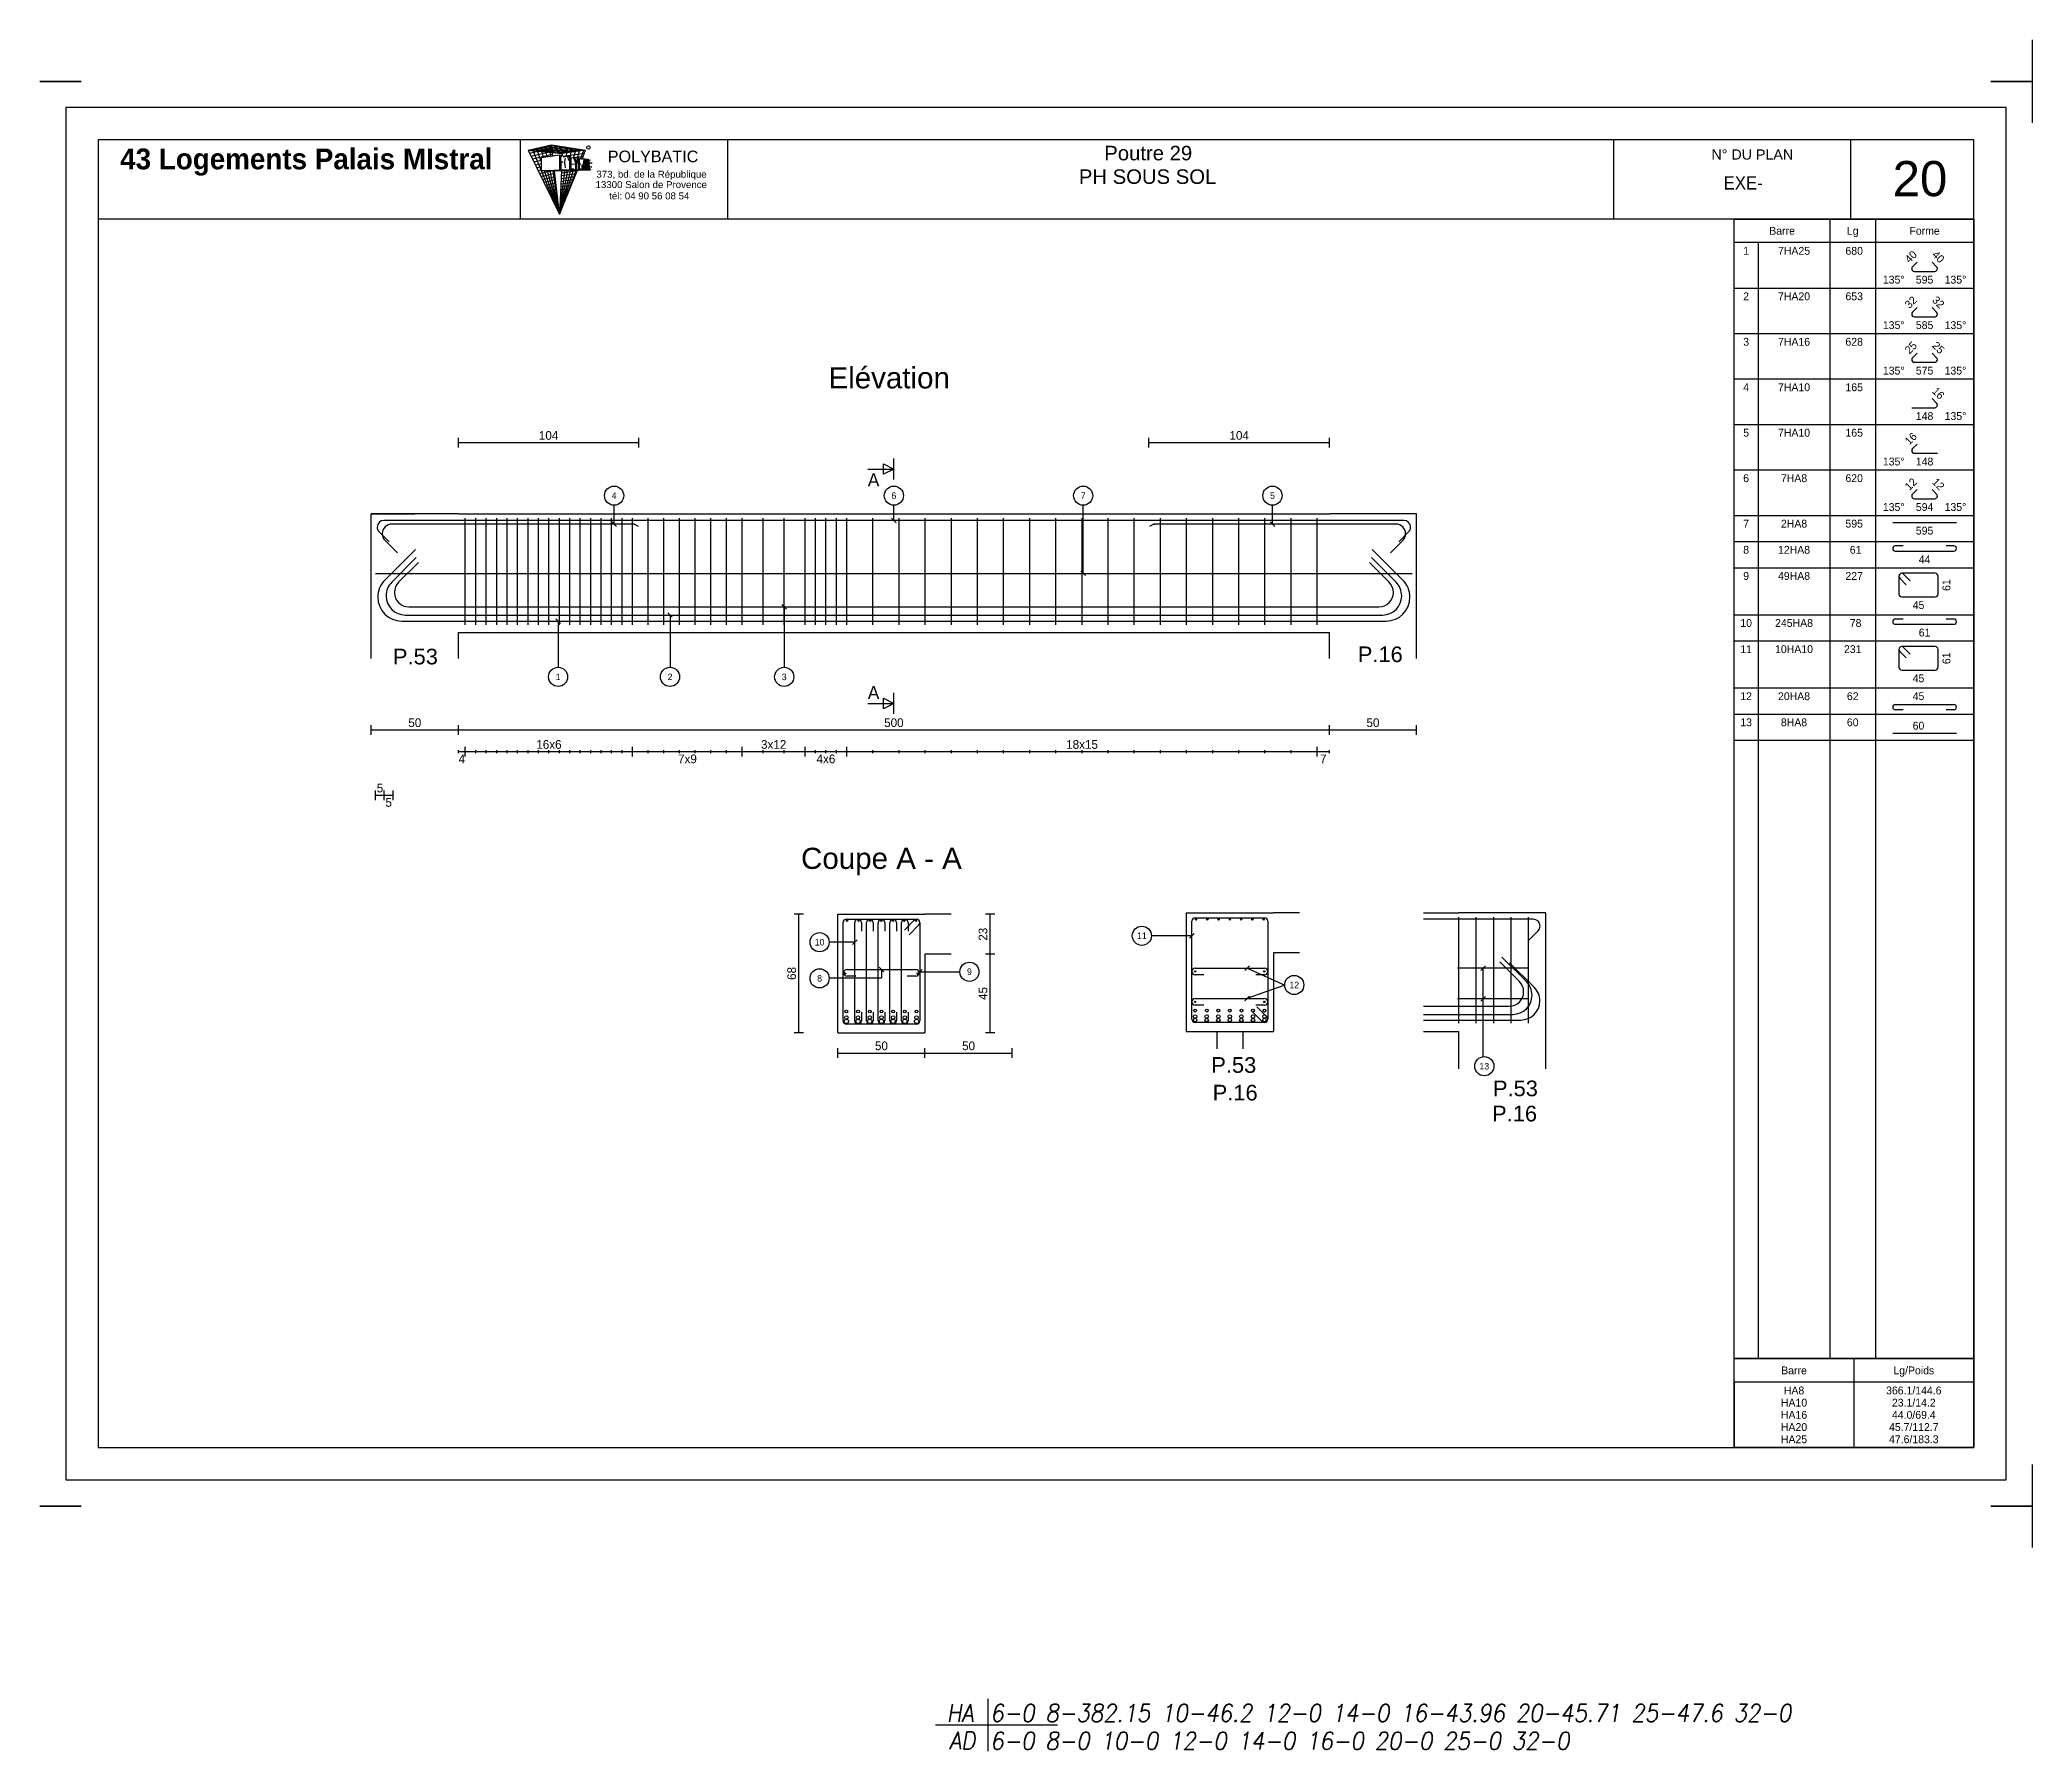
# Model space of a CAD drawing. Extents: x -12912 to 27386, y 1818 to 8189.
# Drawn here: x 10148 to 11292, y 3027 to 4009 of the extents above; entities that cross this region are included whole.
import ezdxf
from ezdxf.enums import TextEntityAlignment as Align

# ---------------------------------------------------------------- set-up
doc = ezdxf.new("R2010")
doc.units = 0
doc.header["$MEASUREMENT"] = 0
doc.linetypes.add('CONTINUE', pattern=[0])
doc.layers.get('0').update_dxf_attribs({"linetype": 'CONTINUOUS'})
for name, color, linetype in [('1', 7, 'CONTINUOUS'), ('104', 7, 'CONTINUOUS'), ('173', 7, 'CONTINUOUS'), ('5', 7, 'CONTINUOUS'), ('6', 7, 'CONTINUOUS'), ('7', 7, 'CONTINUOUS'), ('GO-CARTOUCHE', 7, 'CONTINUOUS'), ('GO-TEXTE', 9, 'CONTINUOUS'), ('STR_TXT', 102, 'CONTINUOUS')]:
    doc.layers.add(name, color=color, linetype=linetype)
doc.styles.add('ARIAL', font='ARIAL.TTF')
doc.styles.add('Tableau', font='romans.shx', dxfattribs={"width": 0.9, "oblique": 10})
doc.styles.add('TEXTEBA', font='ARIAL.TTF')

msp = doc.modelspace()

# ---------------------------------------------------------------- texts
at = {"style": 'ARIAL'}
for s, height, p in [('Elévation', 12.1293, (10635.806, 3815.388)), ('Coupe A - A', 12.12935, (10631.352, 3539.651))]:
    msp.add_text(s, height=height, dxfattribs=at).set_placement(p, align=Align.MIDDLE_CENTER)
for s, p in [('P.53', (10350.936, 3659.932)), ('P.16', (10904.794, 3661.225)), ('P.53', (10820.691, 3425.567)), ('P.16', (10821.489, 3409.687)), ('P.53', (10982.367, 3412.137)), ('P.16', (10981.88, 3397.683))]:
    msp.add_text(s, height=8.9847, dxfattribs=at).set_placement(p, align=Align.TOP_LEFT)
at = {"layer": '104', "color": 104}
msp.add_text('A', height=7.5, dxfattribs=at).set_placement((10623.493, 3760.562), align=Align.TOP_LEFT)
msp.add_text('A', height=7.5, dxfattribs=at).set_placement((10623.493, 3631.004))
at = {"layer": '173', "color": 173}
for s, p in [('Barre', (11148.331, 3899.748)), ('Lg', (11188.894, 3899.748)), ('Forme', (11230.144, 3899.748)), ('Barre', (11155.206, 3245.812)), ('Lg/Poids', (11223.956, 3245.812))]:
    msp.add_text(s, height=4.5, dxfattribs=at).set_placement(p, align=Align.MIDDLE_CENTER)
for s, p in [('1', (11127.706, 3890.498)), ('7HA25', (11155.206, 3890.498)), (' 680', (11188.894, 3890.498)), ('595', (11230.144, 3873.959)), ('2', (11127.706, 3864.406)), ('7HA20', (11155.206, 3864.406)), (' 653', (11188.894, 3864.406)), ('585', (11230.144, 3847.867)), ('3', (11127.706, 3838.314)), ('7HA16', (11155.206, 3838.314)), (' 628', (11188.894, 3838.314)), ('575', (11230.144, 3821.774)), ('4', (11127.706, 3812.221)), ('7HA10', (11155.206, 3812.221)), (' 165', (11188.894, 3812.221)), ('5', (11127.706, 3786.129)), ('7HA10', (11155.206, 3786.129)), (' 165', (11188.894, 3786.129)), ('148', (11230.144, 3795.682)), ('148', (11230.144, 3769.59)), ('6', (11127.706, 3760.037)), ('7HA8', (11155.206, 3760.037)), (' 620', (11188.894, 3760.037)), ('594', (11230.144, 3743.498)), ('7', (11127.706, 3733.945)), ('2HA8', (11155.206, 3733.945)), (' 595', (11188.894, 3733.945)), ('595', (11230.144, 3729.945)), ('8', (11127.706, 3718.945)), ('12HA8', (11155.206, 3718.945)), ('  61', (11188.894, 3718.945)), ('44', (11230.144, 3713.445)), ('9', (11127.706, 3703.945)), ('49HA8', (11155.206, 3703.945)), (' 227', (11188.894, 3703.945)), ('45', (11226.644, 3687.195)), ('10', (11127.706, 3676.945)), ('245HA8', (11155.206, 3676.945)), ('  78', (11188.894, 3676.945)), ('61', (11230.144, 3671.445)), ('11', (11127.706, 3661.945)), ('10HA10', (11155.206, 3661.945)), ('231', (11188.894, 3661.945)), ('45', (11226.644, 3645.195)), ('12', (11127.706, 3634.945)), ('20HA8', (11155.206, 3634.945)), ('62', (11188.894, 3634.945)), ('45', (11226.644, 3634.945)), ('13', (11127.706, 3619.945)), ('8HA8', (11155.206, 3619.945)), ('60', (11188.894, 3619.945)), ('60', (11226.644, 3618.031)), ('HA8', (11155.206, 3236.562)), ('366.1/144.6', (11223.956, 3236.562)), ('HA10', (11155.206, 3229.562)), ('23.1/14.2', (11223.956, 3229.562)), ('HA16', (11155.206, 3222.562)), ('HA20', (11155.206, 3215.562)), ('45.7/112.7', (11223.956, 3215.562)), ('44.0/69.4', (11223.956, 3222.562)), ('HA25', (11155.206, 3208.562)), ('47.6/183.3', (11223.956, 3208.562))]:
    msp.add_text(s, height=4.5, dxfattribs=at).set_placement(p, align=Align.TOP_CENTER)
for s, p in [('40', (11221.459, 3880.899)), ('32', (11221.459, 3854.807)), ('25', (11221.459, 3828.715)), ('16', (11221.459, 3776.53)), ('12', (11221.459, 3750.438))]:
    msp.add_text(s, height=4.5, rotation=45, dxfattribs=at).set_placement(p)
for s, p in [('40', (11238.828, 3880.899)), ('32', (11238.828, 3854.807)), ('25', (11238.828, 3828.715)), ('16', (11238.828, 3802.622)), ('12', (11238.828, 3750.438))]:
    msp.add_text(s, height=4.5, rotation=315, dxfattribs=at).set_placement(p, align=Align.RIGHT)
for p in [(11218.644, 3873.959), (11218.644, 3847.867), (11218.644, 3821.774), (11218.644, 3769.59), (11218.644, 3743.498)]:
    msp.add_text('135°', height=4.5, dxfattribs=at).set_placement(p, align=Align.TOP_RIGHT)
for p in [(11241.644, 3873.959), (11241.644, 3847.867), (11241.644, 3821.774), (11241.644, 3795.682), (11241.644, 3743.498)]:
    msp.add_text('135°', height=4.5, dxfattribs=at).set_placement(p, align=Align.TOP_LEFT)
for p in [(11240.419, 3696.445), (11240.419, 3654.445)]:
    msp.add_text('61', height=4.5, rotation=90, dxfattribs=at).set_placement(p, align=Align.TOP_CENTER)
at = {"layer": '5', "color": 5}
for s, p in [('104', (10440.283, 3779.832)), ('104', (10836.703, 3779.832)), ('50', (10363.493, 3614.998)), ('500', (10638.493, 3614.998)), ('50', (10913.493, 3614.998)), ('16x6', (10440.493, 3602.498)), ('3x12', (10569.493, 3602.498)), ('18x15', (10746.493, 3602.498)), ('5', (10343.493, 3577.498)), ('50', (10631.352, 3429.566)), ('50', (10681.352, 3429.566))]:
    msp.add_text(s, height=5, dxfattribs=at).set_placement(p, align=Align.CENTER)
for s, p in [('4', (10390.493, 3599.234)), ('7x9', (10519.993, 3599.234)), ('4x6', (10599.493, 3599.234)), ('7', (10884.993, 3599.234)), ('5', (10348.493, 3574.234))]:
    msp.add_text(s, height=5, dxfattribs=at).set_placement(p, align=Align.TOP_CENTER)
for s, p in [('23', (10692.137, 3496.1)), ('68', (10582.304, 3473.6)), ('45', (10692.137, 3462.1))]:
    msp.add_text(s, height=5, rotation=90, dxfattribs=at).set_placement(p, align=Align.CENTER)
at = {"layer": '6', "color": 6}
for s, p in [('4', (10477.895, 3747.783)), ('6', (10638.493, 3747.783)), ('7', (10747.148, 3747.783)), ('5', (10855.803, 3747.783)), ('1', (10445.728, 3643.783)), ('2', (10509.99, 3643.783)), ('3', (10575.55, 3643.783)), ('10', (10595.852, 3491.51)), ('11', (10780.841, 3495.227)), ('8', (10595.852, 3470.8)), ('9', (10681.852, 3474.575)), ('12', (10868.314, 3466.964)), ('13', (10977.412, 3420.388))]:
    msp.add_text(s, height=3.75, dxfattribs=at).set_placement(p, align=Align.MIDDLE_CENTER)
at = {"layer": 'GO-CARTOUCHE', "color": 9, "style": 'TEXTEBA'}
for s, p in [('373, bd. de la République', (10467.709, 3930.22)), ('13300 Salon de Provence', (10467.245, 3924.262)), ('tél: 04 90 56 08 54', (10475.072, 3917.789))]:
    msp.add_text(s, height=3.97727, dxfattribs=at).set_placement(p)
at = {"layer": 'GO-CARTOUCHE', "color": 2, "style": 'TEXTEBA'}
msp.add_text('20', height=20.1986, dxfattribs=at).set_placement((11211.807, 3919.597))
at = {"layer": 'GO-CARTOUCHE', "color": 2, "style": 'TEXTEBA', "width": 0.9}
msp.add_text('EXE-', height=7.6364, dxfattribs=at).set_placement((11126.031, 3923.43), align=Align.CENTER)
at = {"layer": 'GO-CARTOUCHE', "insert": (10301.212, 3939.153), "char_height": 11.93182, "attachment_point": 5}
msp.add_mtext('{\\Fbold|c0;43 Logements Palais MIstral}', dxfattribs=at)
at = {"layer": 'GO-TEXTE', "color": 3, "style": 'TEXTEBA'}
msp.add_text('POLYBATIC', height=6.6288, dxfattribs=at).set_placement((10500.254, 3942.44), align=Align.MIDDLE)
at = {"layer": 'GO-TEXTE', "color": 2, "style": 'TEXTEBA'}
for s, height, p in [('Poutre 29', 8.3314, (10759.265, 3940.178)), ('PH SOUS SOL', 8.33139, (10744.674, 3926.664))]:
    msp.add_text(s, height=height, dxfattribs=at).set_placement(p)
at = {"layer": 'GO-TEXTE', "style": 'TEXTEBA'}
msp.add_text('N° DU PLAN', height=5.8564, dxfattribs=at).set_placement((11131.254, 3940.602), align=Align.CENTER)

# ---------------------------------------------------------------- blocks, each defined once
blk = doc.blocks.new('A$C2346579C')
at = {"layer": '173', "color": 173}
for points in [[(0, 1.9), (0, 1.9)], [(1.9, 3.8), (41.7, 3.8)], [(43.6, 1.9), (43.6, 1.9)], [(6.9, 0), (1.9, 0)], [(41.7, 0), (36.7, 0)]]:
    blk.add_lwpolyline(points, dxfattribs=at)
for centre, start, end in [((1.9, 1.9), 90, 180), ((1.9, 1.9), 180, 270), ((41.7, 1.9), 0, 90), ((41.7, 1.9), 270, 0)]:
    blk.add_arc(centre, 1.9, start, end, dxfattribs=at)
blk = doc.blocks.new('Smallsp')
at = {"layer": 'STR_TXT', "linetype": 'Continuous'}
for points in [[(0, 15), (0, -15)], [(-30, 0), (40, 0)]]:
    blk.add_lwpolyline(points, dxfattribs=at)
at = {"layer": 'STR_TXT', "linetype": 'Continuous', "style": 'Tableau', "oblique": 10, "width": 0.9}
for s, p in [('HA', (-23.6, 1.9)), ('AD', (-22.2, -13.9))]:
    blk.add_text(s, height=10, dxfattribs=at).set_placement(p)
for tag, p in [('SPAD', (1.4, 1.9)), ('SPHA', (1.4, -14.1))]:
    blk.add_attdef(tag, p, '', height=10, dxfattribs=at)

# ---------------------------------------------------------------- linework, layer by layer
for p, q in [((11291.89, 4009.311), (11291.89, 3985.504)), ((11291.89, 4009.311), (11291.89, 3985.504)), ((10172.061, 3985.504), (10148.254, 3985.504)), ((10148.254, 3985.504), (10172.061, 3985.504)), ((10172.061, 3985.504), (10148.254, 3985.504)), ((10148.254, 3985.504), (10172.061, 3985.504)), ((10172.061, 3985.504), (10148.254, 3985.504)), ((10172.061, 3985.504), (10148.254, 3985.504)), ((10148.254, 3985.504), (10172.061, 3985.504)), ((10172.061, 3985.504), (10148.254, 3985.504)), ((10148.254, 3985.504), (10172.061, 3985.504)), ((10172.061, 3985.504), (10148.254, 3985.504)), ((10172.061, 3985.504), (10148.254, 3985.504)), ((10148.254, 3985.504), (10172.061, 3985.504)), ((10172.061, 3985.504), (10148.254, 3985.504)), ((10148.254, 3985.504), (10172.061, 3985.504)), ((10172.061, 3985.504), (10148.254, 3985.504)), ((10172.061, 3985.504), (10148.254, 3985.504)), ((10148.254, 3985.504), (10172.061, 3985.504)), ((10172.061, 3985.504), (10148.254, 3985.504)), ((10148.254, 3985.504), (10172.061, 3985.504)), ((10172.061, 3985.504), (10148.254, 3985.504)), ((10172.061, 3985.504), (10148.254, 3985.504)), ((10148.254, 3985.504), (10172.061, 3985.504)), ((10172.061, 3985.504), (10148.254, 3985.504)), ((10148.254, 3985.504), (10172.061, 3985.504)), ((10172.061, 3985.504), (10148.254, 3985.504)), ((10172.061, 3985.504), (10148.254, 3985.504)), ((10148.254, 3985.504), (10172.061, 3985.504)), ((10172.061, 3985.504), (10148.254, 3985.504)), ((10148.254, 3985.504), (10172.061, 3985.504)), ((10172.061, 3985.504), (10148.254, 3985.504)), ((10172.061, 3985.504), (10148.254, 3985.504)), ((11268.083, 3985.504), (11291.89, 3985.504)), ((11291.89, 3985.504), (11268.083, 3985.504)), ((11268.083, 3985.504), (11291.89, 3985.504)), ((11291.89, 3985.504), (11268.083, 3985.504)), ((11268.083, 3985.504), (11291.89, 3985.504)), ((11268.083, 3985.504), (11291.89, 3985.504)), ((11291.89, 3985.504), (11268.083, 3985.504)), ((11268.083, 3985.504), (11291.89, 3985.504)), ((11291.89, 3985.504), (11268.083, 3985.504)), ((11268.083, 3985.504), (11291.89, 3985.504)), ((11268.083, 3985.504), (11291.89, 3985.504)), ((11291.89, 3985.504), (11268.083, 3985.504)), ((11268.083, 3985.504), (11291.89, 3985.504)), ((11291.89, 3985.504), (11268.083, 3985.504)), ((11268.083, 3985.504), (11291.89, 3985.504)), ((11268.083, 3985.504), (11291.89, 3985.504)), ((11291.89, 3985.504), (11268.083, 3985.504)), ((11268.083, 3985.504), (11291.89, 3985.504)), ((11291.89, 3985.504), (11268.083, 3985.504)), ((11268.083, 3985.504), (11291.89, 3985.504)), ((11268.083, 3985.504), (11291.89, 3985.504)), ((11291.89, 3985.504), (11268.083, 3985.504)), ((11268.083, 3985.504), (11291.89, 3985.504)), ((11291.89, 3985.504), (11268.083, 3985.504)), ((11268.083, 3985.504), (11291.89, 3985.504)), ((11268.083, 3985.504), (11291.89, 3985.504)), ((11291.89, 3985.504), (11268.083, 3985.504)), ((11268.083, 3985.504), (11291.89, 3985.504)), ((11291.89, 3985.504), (11268.083, 3985.504)), ((11268.083, 3985.504), (11291.89, 3985.504)), ((11268.083, 3985.504), (11291.89, 3985.504)), ((11291.89, 3985.504), (11291.89, 3961.697)), ((11291.89, 3985.504), (11291.89, 3961.697)), ((11291.89, 3985.504), (11291.89, 3961.697)), ((11291.89, 3985.504), (11291.89, 3961.697)), ((11291.89, 3985.504), (11291.89, 3961.697)), ((11291.89, 3985.504), (11291.89, 3961.697)), ((11291.89, 3985.504), (11291.89, 3961.697)), ((11291.89, 3985.504), (11291.89, 3961.697)), ((11291.89, 3985.504), (11291.89, 3961.697)), ((11291.89, 3985.504), (11291.89, 3961.697)), ((11291.89, 3191.811), (11291.89, 3168.004)), ((11291.89, 3191.811), (11291.89, 3168.004)), ((10172.061, 3168.004), (10148.254, 3168.004)), ((10148.254, 3168.004), (10172.061, 3168.004)), ((10172.061, 3168.004), (10148.254, 3168.004)), ((10148.254, 3168.004), (10172.061, 3168.004)), ((10172.061, 3168.004), (10148.254, 3168.004)), ((10172.061, 3168.004), (10148.254, 3168.004)), ((10148.254, 3168.004), (10172.061, 3168.004)), ((10172.061, 3168.004), (10148.254, 3168.004)), ((10148.254, 3168.004), (10172.061, 3168.004)), ((10172.061, 3168.004), (10148.254, 3168.004)), ((10172.061, 3168.004), (10148.254, 3168.004)), ((10148.254, 3168.004), (10172.061, 3168.004)), ((10172.061, 3168.004), (10148.254, 3168.004)), ((10148.254, 3168.004), (10172.061, 3168.004)), ((10172.061, 3168.004), (10148.254, 3168.004)), ((10172.061, 3168.004), (10148.254, 3168.004)), ((10148.254, 3168.004), (10172.061, 3168.004)), ((10172.061, 3168.004), (10148.254, 3168.004)), ((10148.254, 3168.004), (10172.061, 3168.004)), ((10172.061, 3168.004), (10148.254, 3168.004)), ((10172.061, 3168.004), (10148.254, 3168.004)), ((10148.254, 3168.004), (10172.061, 3168.004)), ((10172.061, 3168.004), (10148.254, 3168.004)), ((10148.254, 3168.004), (10172.061, 3168.004)), ((10172.061, 3168.004), (10148.254, 3168.004)), ((10172.061, 3168.004), (10148.254, 3168.004)), ((10148.254, 3168.004), (10172.061, 3168.004)), ((10172.061, 3168.004), (10148.254, 3168.004)), ((10148.254, 3168.004), (10172.061, 3168.004)), ((10172.061, 3168.004), (10148.254, 3168.004)), ((10172.061, 3168.004), (10148.254, 3168.004)), ((11268.083, 3168.004), (11291.89, 3168.004)), ((11291.89, 3168.004), (11268.083, 3168.004)), ((11268.083, 3168.004), (11291.89, 3168.004)), ((11291.89, 3168.004), (11268.083, 3168.004)), ((11268.083, 3168.004), (11291.89, 3168.004)), ((11268.083, 3168.004), (11291.89, 3168.004)), ((11291.89, 3168.004), (11268.083, 3168.004)), ((11268.083, 3168.004), (11291.89, 3168.004)), ((11291.89, 3168.004), (11268.083, 3168.004)), ((11268.083, 3168.004), (11291.89, 3168.004)), ((11268.083, 3168.004), (11291.89, 3168.004)), ((11291.89, 3168.004), (11268.083, 3168.004)), ((11268.083, 3168.004), (11291.89, 3168.004)), ((11291.89, 3168.004), (11268.083, 3168.004)), ((11268.083, 3168.004), (11291.89, 3168.004)), ((11268.083, 3168.004), (11291.89, 3168.004)), ((11291.89, 3168.004), (11268.083, 3168.004)), ((11268.083, 3168.004), (11291.89, 3168.004)), ((11291.89, 3168.004), (11268.083, 3168.004)), ((11268.083, 3168.004), (11291.89, 3168.004)), ((11268.083, 3168.004), (11291.89, 3168.004)), ((11291.89, 3168.004), (11268.083, 3168.004)), ((11268.083, 3168.004), (11291.89, 3168.004)), ((11291.89, 3168.004), (11268.083, 3168.004)), ((11268.083, 3168.004), (11291.89, 3168.004)), ((11268.083, 3168.004), (11291.89, 3168.004)), ((11291.89, 3168.004), (11268.083, 3168.004)), ((11268.083, 3168.004), (11291.89, 3168.004)), ((11291.89, 3168.004), (11268.083, 3168.004)), ((11268.083, 3168.004), (11291.89, 3168.004)), ((11268.083, 3168.004), (11291.89, 3168.004)), ((11291.89, 3168.004), (11291.89, 3144.197)), ((11291.89, 3168.004), (11291.89, 3144.197)), ((11291.89, 3168.004), (11291.89, 3144.197)), ((11291.89, 3168.004), (11291.89, 3144.197)), ((11291.89, 3168.004), (11291.89, 3144.197)), ((11291.89, 3168.004), (11291.89, 3144.197)), ((11291.89, 3168.004), (11291.89, 3144.197)), ((11291.89, 3168.004), (11291.89, 3144.197)), ((11291.89, 3168.004), (11291.89, 3144.197)), ((11291.89, 3168.004), (11291.89, 3144.197))]:
    msp.add_line(p, q)
at = {"color": 7, "linetype": 'Continuous'}
for p, q in [((10823.86, 3440.363), (10823.86, 3430.39)), ((10838.822, 3440.363), (10838.822, 3430.39))]:
    msp.add_line(p, q, dxfattribs=at)
at = {"layer": '1', "color": 1}
for points in [[(10363.948, 3716.933), (10346.27, 3699.256)], [(10930.715, 3699.256), (10913.038, 3716.933)], [(10364.357, 3712.203), (10350.214, 3698.061)], [(10365.537, 3709.416), (10354.224, 3698.102)], [(10922.762, 3698.102), (10911.448, 3709.416)], [(10926.771, 3698.061), (10912.629, 3712.203)], [(10340.993, 3703.183), (10935.993, 3703.183)], [(10342.243, 3689.533), (10342.243, 3689.533)], [(10346.993, 3690.283), (10346.993, 3690.283)], [(10351.793, 3692.233), (10351.793, 3692.233)], [(10360.093, 3683.933), (10916.893, 3683.933)], [(10925.193, 3692.233), (10925.193, 3692.233)], [(10929.993, 3690.283), (10929.993, 3690.283)], [(10934.743, 3689.533), (10934.743, 3689.533)], [(10355.993, 3675.783), (10920.993, 3675.783)], [(10357.993, 3679.283), (10918.993, 3679.283)], [(10997.571, 3468.932), (10986.257, 3480.245)], [(11001.58, 3468.891), (10987.438, 3483.033)], [(11006.08, 3465.641), (10991.938, 3479.783)], [(10609.702, 3473.9), (10609.702, 3473.9)], [(10611.602, 3475.8), (10651.102, 3475.8)], [(10616.602, 3472), (10611.602, 3472)], [(10651.102, 3472), (10646.102, 3472)], [(10653.002, 3473.9), (10653.002, 3473.9)], [(10942.443, 3454.763), (10991.702, 3454.763)], [(11000.002, 3463.063), (11000.002, 3463.063)], [(11004.802, 3461.113), (11004.802, 3461.113)], [(11009.302, 3457.863), (11009.302, 3457.863)], [(10942.443, 3450.113), (10993.802, 3450.113)], [(10942.443, 3446.863), (10998.302, 3446.863)]]:
    msp.add_lwpolyline(points, dxfattribs=at)
for centre, radius in [((10610.502, 3473.5), 0.4), ((10652.202, 3473.5), 0.4), ((10611.202, 3446.1), 1.25), ((10611.202, 3448.35), 1), ((10611.202, 3451.75), 0.8), ((10617.919, 3446.1), 1.25), ((10617.919, 3448.35), 1), ((10617.919, 3451.75), 0.8), ((10624.636, 3446.1), 1.25), ((10624.636, 3448.35), 1), ((10624.636, 3451.75), 0.8), ((10631.352, 3446.1), 1.25), ((10631.352, 3448.35), 1), ((10631.352, 3451.75), 0.8), ((10638.069, 3446.1), 1.25), ((10638.069, 3448.35), 1), ((10638.069, 3451.75), 0.8), ((10644.786, 3446.1), 1.25), ((10644.786, 3448.35), 1), ((10644.786, 3451.75), 0.8), ((10651.502, 3446.1), 1.25), ((10651.502, 3448.35), 1), ((10651.502, 3451.75), 0.8), ((10811.441, 3448.863), 1), ((10811.441, 3446.863), 1), ((10811.441, 3452.263), 0.8), ((10818.074, 3448.863), 1), ((10818.074, 3446.863), 1), ((10818.074, 3452.263), 0.8), ((10824.707, 3448.863), 1), ((10824.707, 3446.863), 1), ((10824.707, 3452.263), 0.8), ((10831.341, 3448.863), 1), ((10831.341, 3446.863), 1), ((10831.341, 3452.263), 0.8), ((10837.974, 3448.863), 1), ((10837.974, 3446.863), 1), ((10837.974, 3452.263), 0.8), ((10844.607, 3448.863), 1), ((10844.607, 3446.863), 1), ((10844.607, 3452.263), 0.8), ((10851.241, 3448.863), 1), ((10851.241, 3446.863), 1), ((10851.241, 3452.263), 0.8)]:
    msp.add_circle(centre, radius, dxfattribs=at)
for centre, radius, start, end in [((10355.993, 3689.533), 13.75, 135, 180), ((10357.993, 3690.283), 11, 135, 180), ((10360.093, 3692.233), 8.3, 135, 180), ((10916.893, 3692.233), 8.3, 0, 45), ((10918.993, 3690.283), 11, 0, 45), ((10920.993, 3689.533), 13.75, 0, 45), ((10355.993, 3689.533), 13.75, 180, 270), ((10357.993, 3690.283), 11, 180, 270), ((10360.093, 3692.233), 8.3, 180, 270), ((10916.893, 3692.233), 8.3, 270, 0), ((10918.993, 3690.283), 11, 270, 0), ((10920.993, 3689.533), 13.75, 270, 0), ((10611.602, 3473.9), 1.9, 90, 180), ((10611.602, 3473.9), 1.9, 180, 270), ((10651.102, 3473.9), 1.9, 0, 90), ((10651.102, 3473.9), 1.9, 270, 0), ((10991.702, 3463.063), 8.3, 0, 45), ((10993.802, 3461.113), 11, 0, 45), ((10998.302, 3457.863), 11, 0, 45), ((10991.702, 3463.063), 8.3, 270, 0), ((10993.802, 3461.113), 11, 270, 0), ((10998.302, 3457.863), 11, 270, 0)]:
    msp.add_arc(centre, radius, start, end, dxfattribs=at)
at = {"layer": '104', "color": 104}
for points in [[(10623.493, 3763.033), (10638.493, 3763.033)], [(10638.493, 3757.033), (10638.493, 3769.033)], [(10623.493, 3628.533), (10638.493, 3628.533)], [(10638.493, 3622.533), (10638.493, 3634.533)]]:
    msp.add_lwpolyline(points, dxfattribs=at)
for points in [[(10638.493, 3763.033), (10632.493, 3760.033), (10632.493, 3766.033), (10638.493, 3763.033)], [(10638.493, 3628.533), (10632.493, 3625.533), (10632.493, 3631.533), (10638.493, 3628.533)]]:
    msp.add_lwpolyline(points, close=True, dxfattribs=at)
at = {"layer": '173', "color": 173}
for p, q in [((11002.247, 3476.651), (10962.026, 3476.651)), ((11002.247, 3458.962), (10962.026, 3458.962))]:
    msp.add_line(p, q, dxfattribs=at)
for points in [[(11120.831, 3906.498), (11258.331, 3906.498), (11258.331, 3252.562), (11120.831, 3252.562), (11120.831, 3906.498)], [(11120.831, 3252.562), (11258.331, 3252.562), (11258.331, 3201.562), (11120.831, 3201.562), (11120.831, 3252.562)]]:
    msp.add_lwpolyline(points, close=True, dxfattribs=at)
for points in [[(11175.831, 3906.498), (11175.831, 3252.562)], [(11201.956, 3906.498), (11201.956, 3252.562)], [(11258.331, 3892.998), (11120.831, 3892.998)], [(11134.581, 3892.998), (11134.581, 3252.562)], [(11222.769, 3878.025), (11222.769, 3878.025)], [(11225.835, 3881.739), (11223.227, 3879.132)], [(11237.06, 3879.132), (11234.453, 3881.739)], [(11237.519, 3878.025), (11237.519, 3878.025)], [(11120.831, 3866.906), (11258.331, 3866.906)], [(11224.334, 3876.459), (11235.953, 3876.459)], [(11225.835, 3855.647), (11223.227, 3853.039)], [(11237.06, 3853.039), (11234.453, 3855.647)], [(11222.769, 3851.932), (11222.769, 3851.932)], [(11224.334, 3850.367), (11235.953, 3850.367)], [(11237.519, 3851.932), (11237.519, 3851.932)], [(11120.831, 3840.814), (11258.331, 3840.814)], [(11222.769, 3825.84), (11222.769, 3825.84)], [(11225.835, 3829.554), (11223.227, 3826.947)], [(11224.334, 3824.274), (11235.953, 3824.274)], [(11237.06, 3826.947), (11234.453, 3829.554)], [(11237.519, 3825.84), (11237.519, 3825.84)], [(11120.831, 3814.721), (11258.331, 3814.721)], [(11222.769, 3798.182), (11235.953, 3798.182)], [(11237.06, 3800.855), (11234.453, 3803.462)], [(11237.519, 3799.748), (11237.519, 3799.748)], [(11120.831, 3788.629), (11258.331, 3788.629)], [(11225.835, 3777.37), (11223.227, 3774.762)], [(11222.769, 3773.655), (11222.769, 3773.655)], [(11224.334, 3772.09), (11237.519, 3772.09)], [(11120.831, 3762.537), (11258.331, 3762.537)], [(11225.835, 3751.278), (11223.227, 3748.67)], [(11237.06, 3748.67), (11234.453, 3751.278)], [(11222.769, 3747.563), (11222.769, 3747.563)], [(11224.334, 3745.998), (11235.953, 3745.998)], [(11237.519, 3747.563), (11237.519, 3747.563)], [(10341.893, 3729.683), (10341.893, 3729.683)], [(10931.193, 3733.583), (10345.793, 3733.583)], [(10392.493, 3673.733), (10392.493, 3734.783)], [(10398.493, 3673.733), (10398.493, 3734.783)], [(10404.493, 3673.733), (10404.493, 3734.783)], [(10410.493, 3673.733), (10410.493, 3734.783)], [(10416.493, 3673.733), (10416.493, 3734.783)], [(10422.493, 3673.733), (10422.493, 3734.783)], [(10428.493, 3673.733), (10428.493, 3734.783)], [(10434.493, 3673.733), (10434.493, 3734.783)], [(10440.493, 3673.733), (10440.493, 3734.783)], [(10446.493, 3673.733), (10446.493, 3734.783)], [(10452.493, 3673.733), (10452.493, 3734.783)], [(10458.493, 3673.733), (10458.493, 3734.783)], [(10464.493, 3673.733), (10464.493, 3734.783)], [(10470.493, 3673.733), (10470.493, 3734.783)], [(10476.493, 3673.733), (10476.493, 3734.783)], [(10482.493, 3673.733), (10482.493, 3734.783)], [(10488.493, 3673.733), (10488.493, 3734.783)], [(10497.493, 3673.733), (10497.493, 3734.783)], [(10506.493, 3673.733), (10506.493, 3734.783)], [(10515.493, 3673.733), (10515.493, 3734.783)], [(10524.493, 3673.733), (10524.493, 3734.783)], [(10533.493, 3673.733), (10533.493, 3734.783)], [(10542.493, 3673.733), (10542.493, 3734.783)], [(10551.493, 3673.733), (10551.493, 3734.783)], [(10563.493, 3673.733), (10563.493, 3734.783)], [(10575.493, 3673.733), (10575.493, 3734.783)], [(10587.493, 3673.733), (10587.493, 3734.783)], [(10593.493, 3673.733), (10593.493, 3734.783)], [(10599.493, 3673.733), (10599.493, 3734.783)], [(10605.493, 3673.733), (10605.493, 3734.783)], [(10611.493, 3673.733), (10611.493, 3734.783)], [(10626.493, 3673.733), (10626.493, 3734.783)], [(10641.493, 3673.733), (10641.493, 3734.783)], [(10656.493, 3673.733), (10656.493, 3734.783)], [(10671.493, 3673.733), (10671.493, 3734.783)], [(10686.493, 3673.733), (10686.493, 3734.783)], [(10701.493, 3673.733), (10701.493, 3734.783)], [(10716.493, 3673.733), (10716.493, 3734.783)], [(10731.493, 3673.733), (10731.493, 3734.783)], [(10746.493, 3673.733), (10746.493, 3734.783)], [(10761.493, 3673.733), (10761.493, 3734.783)], [(10776.493, 3673.733), (10776.493, 3734.783)], [(10791.493, 3673.733), (10791.493, 3734.783)], [(10806.493, 3673.733), (10806.493, 3734.783)], [(10821.493, 3673.733), (10821.493, 3734.783)], [(10836.493, 3673.733), (10836.493, 3734.783)], [(10851.493, 3673.733), (10851.493, 3734.783)], [(10866.493, 3673.733), (10866.493, 3734.783)], [(10881.493, 3673.733), (10881.493, 3734.783)], [(10935.093, 3729.683), (10935.093, 3729.683)], [(11120.831, 3736.445), (11258.331, 3736.445)], [(11211.822, 3732.445), (11248.466, 3732.445)], [(10343.035, 3726.925), (10348.692, 3721.268)], [(10928.294, 3721.268), (10933.95, 3726.925)], [(11120.831, 3721.445), (11258.331, 3721.445)], [(11211.822, 3717.445), (11211.822, 3717.445)], [(11217.822, 3718.945), (11213.322, 3718.945)], [(11246.966, 3718.945), (11242.466, 3718.945)], [(11248.466, 3717.445), (11248.466, 3717.445)], [(11120.831, 3706.445), (11258.331, 3706.445)], [(11213.322, 3715.945), (11246.966, 3715.945)], [(11215.369, 3701.575), (11215.369, 3691.315)], [(11215.369, 3701.575), (11215.369, 3701.575)], [(11215.843, 3700.429), (11219.662, 3696.611)], [(11216.989, 3703.195), (11216.989, 3703.195)], [(11236.299, 3703.195), (11216.989, 3703.195)], [(11221.953, 3698.902), (11218.134, 3702.72)], [(11237.919, 3691.315), (11237.919, 3701.575)], [(11216.989, 3689.695), (11236.299, 3689.695)], [(11120.831, 3679.445), (11258.331, 3679.445)], [(11211.822, 3675.445), (11211.822, 3675.445)], [(11217.822, 3676.945), (11213.322, 3676.945)], [(11213.322, 3673.945), (11246.966, 3673.945)], [(11246.966, 3676.945), (11242.466, 3676.945)], [(11248.466, 3675.445), (11248.466, 3675.445)], [(11120.831, 3664.445), (11258.331, 3664.445)], [(11120.831, 3664.445), (11258.331, 3664.445)], [(11216.989, 3661.195), (11216.989, 3661.195)], [(11236.299, 3661.195), (11216.989, 3661.195)], [(11221.953, 3656.902), (11218.134, 3660.72)], [(11215.369, 3659.575), (11215.369, 3649.315)], [(11215.369, 3659.575), (11215.369, 3659.575)], [(11215.843, 3658.429), (11219.662, 3654.611)], [(11237.919, 3649.315), (11237.919, 3659.575)], [(11120.831, 3637.445), (11258.331, 3637.445)], [(11120.831, 3637.445), (11258.331, 3637.445)], [(11120.831, 3637.445), (11258.331, 3637.445)], [(11120.831, 3637.445), (11258.331, 3637.445)], [(11120.831, 3637.445), (11258.331, 3637.445)], [(11120.831, 3637.445), (11258.331, 3637.445)], [(11120.831, 3637.445), (11258.331, 3637.445)], [(11120.831, 3637.445), (11258.331, 3637.445)], [(11120.831, 3637.445), (11258.331, 3637.445)], [(11120.831, 3637.445), (11258.331, 3637.445)], [(11216.989, 3647.695), (11236.299, 3647.695)], [(11211.822, 3626.445), (11211.822, 3626.445)], [(11213.322, 3627.945), (11246.966, 3627.945)], [(11248.466, 3626.445), (11248.466, 3626.445)], [(11120.831, 3622.445), (11258.331, 3622.445)], [(11217.822, 3624.945), (11213.322, 3624.945)], [(11246.966, 3624.945), (11242.466, 3624.945)], [(11120.831, 3607.445), (11258.331, 3607.445)], [(11120.831, 3607.445), (11258.331, 3607.445)], [(11211.822, 3611.445), (11248.466, 3611.445)], [(10609.302, 3446.35), (10609.302, 3502.8)], [(10611.202, 3504.7), (10651.502, 3504.7)], [(10616.019, 3446.35), (10616.019, 3502.8)], [(10617.919, 3504.7), (10617.919, 3504.7)], [(10619.819, 3502.8), (10619.819, 3497.8)], [(10622.736, 3446.35), (10622.736, 3502.8)], [(10624.636, 3504.7), (10624.636, 3504.7)], [(10626.536, 3502.8), (10626.536, 3497.8)], [(10629.452, 3446.35), (10629.452, 3502.8)], [(10631.352, 3504.7), (10631.352, 3504.7)], [(10633.252, 3502.8), (10633.252, 3497.8)], [(10636.169, 3446.35), (10636.169, 3502.8)], [(10638.069, 3504.7), (10638.069, 3504.7)], [(10639.969, 3502.8), (10639.969, 3497.8)], [(10642.886, 3446.35), (10642.886, 3502.8)], [(10644.502, 3498.487), (10650.159, 3504.144)], [(10644.786, 3504.7), (10644.786, 3504.7)], [(10646.686, 3502.8), (10646.686, 3497.8)], [(10652.846, 3501.457), (10647.189, 3495.8)], [(10651.502, 3504.7), (10651.502, 3504.7)], [(10653.402, 3502.8), (10653.402, 3446.35)], [(10653.402, 3502.8), (10653.402, 3502.8)], [(10809.541, 3447.363), (10809.541, 3503.563)], [(10811.441, 3505.463), (10851.241, 3505.463)], [(10818.074, 3505.463), (10818.074, 3505.463)], [(10824.707, 3505.463), (10824.707, 3505.463)], [(10831.341, 3505.463), (10831.341, 3505.463)], [(10837.974, 3505.463), (10837.974, 3505.463)], [(10844.607, 3505.463), (10844.607, 3505.463)], [(10851.241, 3505.463), (10851.241, 3505.463)], [(10853.141, 3503.563), (10853.141, 3447.363)], [(10853.141, 3503.563), (10853.141, 3503.563)], [(11005.502, 3504.663), (10942.443, 3504.663)], [(10962.802, 3445.063), (10962.802, 3505.863)], [(10972.802, 3445.063), (10972.802, 3505.863)], [(10982.802, 3445.063), (10982.802, 3505.863)], [(10992.802, 3445.063), (10992.802, 3505.863)], [(11002.802, 3445.063), (11002.802, 3505.863)], [(11009.402, 3500.763), (11009.402, 3500.763)], [(11002.603, 3492.348), (11008.26, 3498.005)], [(10810.215, 3465.673), (10810.215, 3465.673)], [(10852.584, 3448.706), (10846.927, 3454.363)], [(10651.502, 3444.45), (10611.202, 3444.45)], [(10617.919, 3444.45), (10617.919, 3444.45)], [(10619.819, 3451.35), (10619.819, 3446.35)], [(10624.636, 3444.45), (10624.636, 3444.45)], [(10626.536, 3451.35), (10626.536, 3446.35)], [(10631.352, 3444.45), (10631.352, 3444.45)], [(10633.252, 3451.35), (10633.252, 3446.35)], [(10638.069, 3444.45), (10638.069, 3444.45)], [(10639.969, 3451.35), (10639.969, 3446.35)], [(10644.786, 3444.45), (10644.786, 3444.45)], [(10646.686, 3451.35), (10646.686, 3446.35)], [(10851.241, 3445.463), (10811.441, 3445.463)], [(10818.074, 3445.463), (10818.074, 3445.463)], [(10824.707, 3445.463), (10824.707, 3445.463)], [(10831.341, 3445.463), (10831.341, 3445.463)], [(10837.974, 3445.463), (10837.974, 3445.463)], [(10844.24, 3451.676), (10849.897, 3446.019)], [(10844.607, 3445.463), (10844.607, 3445.463)], [(11189.581, 3252.562), (11189.581, 3201.562)], [(11258.331, 3239.062), (11120.831, 3239.062)], [(11120.831, 3239.062), (11120.831, 3201.562)]]:
    msp.add_lwpolyline(points, dxfattribs=at)
for centre in [(10611.602, 3503.9), (10618.186, 3503.9), (10624.769, 3503.9), (10631.352, 3503.9), (10637.936, 3503.9), (10644.519, 3503.9), (10651.102, 3503.9), (10811.841, 3504.663), (10818.341, 3504.663), (10824.841, 3504.663), (10831.341, 3504.663), (10837.841, 3504.663), (10844.341, 3504.663), (10850.841, 3504.663), (10811.441, 3474.736), (10851.231, 3474.736), (10811.441, 3457.299), (10851.231, 3457.299)]:
    msp.add_circle(centre, 0.4, dxfattribs=at)
for centre, radius, start, end in [((11224.334, 3878.025), 1.566, 135, 180), ((11224.334, 3878.025), 1.566, 180, 270), ((11235.953, 3878.025), 1.566, 270, 0), ((11235.953, 3878.025), 1.566, 0, 45), ((11224.334, 3851.932), 1.566, 135, 180), ((11224.334, 3851.932), 1.566, 180, 270), ((11235.953, 3851.932), 1.566, 270, 0), ((11235.953, 3851.932), 1.566, 0, 45), ((11224.334, 3825.84), 1.566, 135, 180), ((11224.334, 3825.84), 1.566, 180, 270), ((11235.953, 3825.84), 1.566, 270, 0), ((11235.953, 3825.84), 1.566, 0, 45), ((11235.953, 3799.748), 1.566, 270, 0), ((11235.953, 3799.748), 1.566, 0, 45), ((11224.334, 3773.655), 1.566, 135, 180), ((11224.334, 3773.655), 1.566, 180, 270), ((11224.334, 3747.563), 1.566, 135, 180), ((11224.334, 3747.563), 1.566, 180, 270), ((11235.953, 3747.563), 1.566, 270, 0), ((11235.953, 3747.563), 1.566, 0, 45), ((10345.793, 3729.683), 3.9, 90, 180), ((10345.793, 3729.683), 3.9, 180, 225), ((10931.193, 3729.683), 3.9, 0, 90), ((10931.193, 3729.683), 3.9, 315, 0), ((11213.322, 3717.445), 1.5, 90, 180), ((11213.322, 3717.445), 1.5, 180, 270), ((11246.966, 3717.445), 1.5, 0, 90), ((11246.966, 3717.445), 1.5, 270, 0), ((11216.989, 3701.575), 1.62, 90, 180), ((11216.989, 3701.575), 1.62, 180, 225), ((11216.989, 3701.575), 1.62, 45, 90), ((11236.299, 3701.575), 1.62, 0, 90), ((11216.989, 3691.315), 1.62, 180, 270), ((11236.299, 3691.315), 1.62, 270, 0), ((11213.322, 3675.445), 1.5, 90, 180), ((11213.322, 3675.445), 1.5, 180, 270), ((11246.966, 3675.445), 1.5, 0, 90), ((11246.966, 3675.445), 1.5, 270, 0), ((11216.989, 3659.575), 1.62, 90, 180), ((11216.989, 3659.575), 1.62, 45, 90), ((11236.299, 3659.575), 1.62, 0, 90), ((11216.989, 3659.575), 1.62, 180, 225), ((11216.989, 3649.315), 1.62, 180, 270), ((11236.299, 3649.315), 1.62, 270, 0), ((11213.322, 3626.445), 1.5, 90, 180), ((11213.322, 3626.445), 1.5, 180, 270), ((11246.966, 3626.445), 1.5, 0, 90), ((11246.966, 3626.445), 1.5, 270, 0), ((10611.202, 3502.8), 1.9, 90, 180), ((10617.919, 3502.8), 1.9, 90, 180), ((10617.919, 3502.8), 1.9, 0, 90), ((10624.636, 3502.8), 1.9, 90, 180), ((10624.636, 3502.8), 1.9, 0, 90), ((10631.352, 3502.8), 1.9, 90, 180), ((10631.352, 3502.8), 1.9, 0, 90), ((10638.069, 3502.8), 1.9, 90, 180), ((10638.069, 3502.8), 1.9, 0, 90), ((10644.786, 3502.8), 1.9, 90, 180), ((10644.786, 3502.8), 1.9, 0, 90), ((10651.502, 3502.8), 1.9, 90, 135), ((10651.502, 3502.8), 1.9, 0, 90), ((10651.502, 3502.8), 1.9, 315, 0), ((10811.441, 3503.563), 1.9, 90, 180), ((10851.241, 3503.563), 1.9, 0, 90), ((11005.502, 3500.763), 3.9, 0, 90), ((11005.502, 3500.763), 3.9, 315, 0), ((10611.202, 3446.35), 1.9, 180, 270), ((10617.919, 3446.35), 1.9, 180, 270), ((10617.919, 3446.35), 1.9, 270, 0), ((10624.636, 3446.35), 1.9, 180, 270), ((10624.636, 3446.35), 1.9, 270, 0), ((10631.352, 3446.35), 1.9, 180, 270), ((10631.352, 3446.35), 1.9, 270, 0), ((10638.069, 3446.35), 1.9, 180, 270), ((10638.069, 3446.35), 1.9, 270, 0), ((10644.786, 3446.35), 1.9, 180, 270), ((10644.786, 3446.35), 1.9, 270, 0), ((10651.502, 3446.35), 1.9, 270, 0), ((10811.441, 3447.363), 1.9, 180, 270), ((10851.241, 3447.363), 1.9, 225, 270), ((10851.241, 3447.363), 1.9, 270, 0), ((10851.241, 3447.363), 1.9, 0, 45)]:
    msp.add_arc(centre, radius, start, end, dxfattribs=at)
at = {"layer": '5', "color": 5}
for points in [[(11145.573, 3816.119), (11145.573, 3816.119)], [(10388.493, 3775.45), (10388.493, 3780.95)], [(10388.493, 3778.2), (10492.073, 3778.2)], [(10492.073, 3775.45), (10492.073, 3780.95)], [(10784.912, 3775.45), (10784.912, 3780.95)], [(10784.912, 3778.2), (10888.493, 3778.2)], [(10888.493, 3775.45), (10888.493, 3780.95)], [(10489.341, 3731.433), (10350.293, 3731.433)], [(10491.823, 3730), (10489.341, 3731.433)], [(10787.644, 3731.433), (10785.162, 3730)], [(10926.693, 3731.433), (10787.644, 3731.433)], [(10344.793, 3725.933), (10344.793, 3725.933)], [(10346.404, 3722.044), (10353.475, 3714.973)], [(10923.511, 3714.973), (10930.582, 3722.044)], [(10338.493, 3610.616), (10338.493, 3616.116)], [(10388.493, 3610.616), (10388.493, 3616.116)], [(10888.493, 3610.616), (10888.493, 3616.116)], [(10938.493, 3610.616), (10938.493, 3616.116)], [(10338.493, 3613.366), (10388.493, 3613.366)], [(10388.493, 3613.366), (10888.493, 3613.366)], [(10392.493, 3598.116), (10392.493, 3603.616)], [(10488.493, 3598.116), (10488.493, 3603.616)], [(10551.493, 3598.116), (10551.493, 3603.616)], [(10587.493, 3598.116), (10587.493, 3603.616)], [(10611.493, 3598.116), (10611.493, 3603.616)], [(10881.493, 3598.116), (10881.493, 3603.616)], [(10888.493, 3613.366), (10938.493, 3613.366)], [(10388.493, 3599.95), (10388.493, 3601.783)], [(10388.493, 3600.866), (10392.493, 3600.866)], [(10392.493, 3599.95), (10392.493, 3601.783)], [(10392.493, 3600.866), (10398.493, 3600.866)], [(10392.493, 3600.866), (10488.493, 3600.866)], [(10398.493, 3599.95), (10398.493, 3601.783)], [(10398.493, 3600.866), (10404.493, 3600.866)], [(10404.493, 3599.95), (10404.493, 3601.783)], [(10404.493, 3600.866), (10410.493, 3600.866)], [(10410.493, 3599.95), (10410.493, 3601.783)], [(10410.493, 3600.866), (10416.493, 3600.866)], [(10416.493, 3599.95), (10416.493, 3601.783)], [(10416.493, 3600.866), (10422.493, 3600.866)], [(10422.493, 3599.95), (10422.493, 3601.783)], [(10422.493, 3600.866), (10428.493, 3600.866)], [(10428.493, 3599.95), (10428.493, 3601.783)], [(10428.493, 3600.866), (10434.493, 3600.866)], [(10434.493, 3599.95), (10434.493, 3601.783)], [(10434.493, 3600.866), (10440.493, 3600.866)], [(10440.493, 3599.95), (10440.493, 3601.783)], [(10440.493, 3600.866), (10446.493, 3600.866)], [(10446.493, 3599.95), (10446.493, 3601.783)], [(10446.493, 3600.866), (10452.493, 3600.866)], [(10452.493, 3599.95), (10452.493, 3601.783)], [(10452.493, 3600.866), (10458.493, 3600.866)], [(10458.493, 3599.95), (10458.493, 3601.783)], [(10458.493, 3600.866), (10464.493, 3600.866)], [(10464.493, 3599.95), (10464.493, 3601.783)], [(10464.493, 3600.866), (10470.493, 3600.866)], [(10470.493, 3599.95), (10470.493, 3601.783)], [(10470.493, 3600.866), (10476.493, 3600.866)], [(10476.493, 3599.95), (10476.493, 3601.783)], [(10476.493, 3600.866), (10482.493, 3600.866)], [(10482.493, 3599.95), (10482.493, 3601.783)], [(10482.493, 3600.866), (10488.493, 3600.866)], [(10488.493, 3599.95), (10488.493, 3601.783)], [(10488.493, 3600.866), (10497.493, 3600.866)], [(10488.493, 3600.866), (10551.493, 3600.866)], [(10497.493, 3599.95), (10497.493, 3601.783)], [(10497.493, 3600.866), (10506.493, 3600.866)], [(10506.493, 3599.95), (10506.493, 3601.783)], [(10506.493, 3600.866), (10515.493, 3600.866)], [(10515.493, 3599.95), (10515.493, 3601.783)], [(10515.493, 3600.866), (10524.493, 3600.866)], [(10524.493, 3599.95), (10524.493, 3601.783)], [(10524.493, 3600.866), (10533.493, 3600.866)], [(10533.493, 3599.95), (10533.493, 3601.783)], [(10533.493, 3600.866), (10542.493, 3600.866)], [(10542.493, 3599.95), (10542.493, 3601.783)], [(10542.493, 3600.866), (10551.493, 3600.866)], [(10551.493, 3599.95), (10551.493, 3601.783)], [(10551.493, 3600.866), (10563.493, 3600.866)], [(10551.493, 3600.866), (10587.493, 3600.866)], [(10563.493, 3599.95), (10563.493, 3601.783)], [(10563.493, 3600.866), (10575.493, 3600.866)], [(10575.493, 3599.95), (10575.493, 3601.783)], [(10575.493, 3600.866), (10587.493, 3600.866)], [(10587.493, 3599.95), (10587.493, 3601.783)], [(10587.493, 3600.866), (10593.493, 3600.866)], [(10587.493, 3600.866), (10611.493, 3600.866)], [(10593.493, 3599.95), (10593.493, 3601.783)], [(10593.493, 3600.866), (10599.493, 3600.866)], [(10599.493, 3599.95), (10599.493, 3601.783)], [(10599.493, 3600.866), (10605.493, 3600.866)], [(10605.493, 3599.95), (10605.493, 3601.783)], [(10605.493, 3600.866), (10611.493, 3600.866)], [(10611.493, 3599.95), (10611.493, 3601.783)], [(10611.493, 3600.866), (10626.493, 3600.866)], [(10611.493, 3600.866), (10881.493, 3600.866)], [(10626.493, 3599.95), (10626.493, 3601.783)], [(10626.493, 3600.866), (10641.493, 3600.866)], [(10641.493, 3599.95), (10641.493, 3601.783)], [(10641.493, 3600.866), (10656.493, 3600.866)], [(10656.493, 3599.95), (10656.493, 3601.783)], [(10656.493, 3600.866), (10671.493, 3600.866)], [(10671.493, 3599.95), (10671.493, 3601.783)], [(10671.493, 3600.866), (10686.493, 3600.866)], [(10686.493, 3599.95), (10686.493, 3601.783)], [(10686.493, 3600.866), (10701.493, 3600.866)], [(10701.493, 3599.95), (10701.493, 3601.783)], [(10701.493, 3600.866), (10716.493, 3600.866)], [(10716.493, 3599.95), (10716.493, 3601.783)], [(10716.493, 3600.866), (10731.493, 3600.866)], [(10731.493, 3599.95), (10731.493, 3601.783)], [(10731.493, 3600.866), (10746.493, 3600.866)], [(10746.493, 3599.95), (10746.493, 3601.783)], [(10746.493, 3600.866), (10761.493, 3600.866)], [(10761.493, 3599.95), (10761.493, 3601.783)], [(10761.493, 3600.866), (10776.493, 3600.866)], [(10776.493, 3599.95), (10776.493, 3601.783)], [(10776.493, 3600.866), (10791.493, 3600.866)], [(10791.493, 3599.95), (10791.493, 3601.783)], [(10791.493, 3600.866), (10806.493, 3600.866)], [(10806.493, 3599.95), (10806.493, 3601.783)], [(10806.493, 3600.866), (10821.493, 3600.866)], [(10821.493, 3599.95), (10821.493, 3601.783)], [(10821.493, 3600.866), (10836.493, 3600.866)], [(10836.493, 3599.95), (10836.493, 3601.783)], [(10836.493, 3600.866), (10851.493, 3600.866)], [(10851.493, 3599.95), (10851.493, 3601.783)], [(10851.493, 3600.866), (10866.493, 3600.866)], [(10866.493, 3599.95), (10866.493, 3601.783)], [(10866.493, 3600.866), (10881.493, 3600.866)], [(10881.493, 3599.95), (10881.493, 3601.783)], [(10881.493, 3600.866), (10888.493, 3600.866)], [(10888.493, 3599.95), (10888.493, 3601.783)], [(10340.993, 3573.116), (10340.993, 3578.616)], [(10340.993, 3575.866), (10345.993, 3575.866)], [(10345.993, 3573.116), (10345.993, 3578.616)], [(10345.993, 3575.866), (10350.993, 3575.866)], [(10350.993, 3573.116), (10350.993, 3578.616)], [(10586.686, 3507.6), (10581.186, 3507.6)], [(10583.936, 3439.6), (10583.936, 3507.6)], [(10696.519, 3507.6), (10691.019, 3507.6)], [(10693.769, 3484.6), (10693.769, 3507.6)], [(11006.502, 3497.013), (11006.502, 3497.013)], [(10696.519, 3484.6), (10691.019, 3484.6)], [(10693.769, 3439.6), (10693.769, 3484.6)], [(10586.686, 3439.6), (10581.186, 3439.6)], [(10696.519, 3439.6), (10691.019, 3439.6)], [(10606.352, 3425.183), (10606.352, 3430.683)], [(10606.352, 3427.933), (10656.352, 3427.933)], [(10656.352, 3425.183), (10656.352, 3430.683)], [(10656.352, 3427.933), (10706.352, 3427.933)], [(10706.352, 3425.183), (10706.352, 3430.683)]]:
    msp.add_lwpolyline(points, dxfattribs=at)
for centre, start, end in [((10350.293, 3725.933), 90, 180), ((10926.693, 3725.933), 0, 90), ((10350.293, 3725.933), 180, 225), ((10926.693, 3725.933), 315, 0)]:
    msp.add_arc(centre, 5.5, start, end, dxfattribs=at)
for p in [(10489.341, 3731.433), (10787.644, 3731.433)]:
    msp.add_point(p, dxfattribs=at)
at = {"layer": '6', "color": 6}
for points in [[(10477.895, 3731.433), (10477.895, 3742.283)], [(10638.493, 3733.583), (10638.493, 3742.283)], [(10747.148, 3703.183), (10747.148, 3742.283)], [(10855.803, 3731.433), (10855.803, 3742.283)], [(10476.569, 3732.759), (10479.221, 3730.107)], [(10637.167, 3734.909), (10639.818, 3732.257)], [(10854.477, 3732.759), (10857.128, 3730.107)], [(10745.822, 3704.509), (10748.473, 3701.857)], [(10576.876, 3682.607), (10574.224, 3685.259)], [(10575.55, 3683.933), (10575.55, 3649.283)], [(10447.054, 3674.457), (10444.402, 3677.109)], [(10445.728, 3675.783), (10445.728, 3649.283)], [(10511.316, 3677.957), (10508.664, 3680.609)], [(10509.99, 3679.283), (10509.99, 3649.283)], [(10616.019, 3491.51), (10601.352, 3491.51)], [(10614.693, 3490.184), (10617.345, 3492.836)], [(10809.541, 3495.227), (10786.341, 3495.227)], [(10808.215, 3493.901), (10810.867, 3496.553)], [(10632.678, 3474.474), (10630.027, 3477.126)], [(10842.546, 3477.962), (10839.895, 3475.31)], [(10978.13, 3477.962), (10975.478, 3475.31)], [(10631.352, 3470.8), (10601.352, 3470.8)], [(10631.352, 3475.8), (10631.352, 3470.8)], [(10654.728, 3475.901), (10652.077, 3473.249)], [(10653.402, 3474.575), (10676.352, 3474.575)], [(10862.815, 3466.878), (10841.183, 3459.199)], [(10841.221, 3476.636), (10862.815, 3466.878)], [(10976.804, 3425.854), (10976.804, 3476.651)], [(10842.546, 3460.524), (10839.895, 3457.873)], [(10978.13, 3460.288), (10975.478, 3457.636)]]:
    msp.add_lwpolyline(points, dxfattribs=at)
for centre in [(10477.895, 3747.783), (10638.493, 3747.783), (10747.148, 3747.783), (10855.803, 3747.783), (10445.728, 3643.783), (10509.99, 3643.783), (10575.55, 3643.783), (10780.841, 3495.227), (10595.852, 3491.51), (10681.852, 3474.575), (10595.852, 3470.8), (10868.314, 3466.964), (10977.412, 3420.388)]:
    msp.add_circle(centre, 5.5, dxfattribs=at)
at = {"layer": '7', "color": 7}
for points in [[(10388.493, 3737.283), (10338.493, 3737.283)], [(10338.493, 3654.283), (10338.493, 3737.283)], [(10338.493, 3737.283), (10363.493, 3737.283)], [(10388.493, 3737.283), (10888.493, 3737.283)], [(10938.493, 3737.283), (10888.493, 3737.283)], [(10938.493, 3737.283), (10913.493, 3737.283)], [(10938.493, 3654.283), (10938.493, 3737.283)], [(10338.493, 3654.283), (10338.493, 3669.283)], [(10388.493, 3669.283), (10888.493, 3669.283)], [(10388.493, 3654.283), (10388.493, 3669.283)], [(10888.493, 3654.283), (10888.493, 3669.283)], [(10938.493, 3654.283), (10938.493, 3669.283)], [(10606.352, 3507.6), (10656.352, 3507.6)], [(10606.352, 3439.6), (10606.352, 3507.6)], [(10671.352, 3507.6), (10656.352, 3507.6)], [(10806.341, 3508.363), (10856.341, 3508.363)], [(10806.341, 3508.363), (10806.341, 3440.363)], [(10871.341, 3508.363), (10856.341, 3508.363)], [(10942.443, 3508.363), (10962.802, 3508.363)], [(11012.802, 3508.363), (10962.802, 3508.363)], [(11012.802, 3508.363), (10987.802, 3508.363)], [(11012.802, 3418.779), (11012.802, 3508.363)], [(10671.352, 3484.6), (10656.352, 3484.6)], [(10656.352, 3484.6), (10656.352, 3439.6)], [(10871.341, 3485.363), (10856.341, 3485.363)], [(10856.341, 3485.363), (10856.341, 3440.363)], [(10606.352, 3439.6), (10656.352, 3439.6)], [(10806.341, 3440.363), (10856.341, 3440.363)], [(10942.443, 3440.363), (10962.802, 3440.363)], [(10962.802, 3418.779), (10962.802, 3440.363)], [(11012.802, 3418.779), (11012.802, 3440.363)]]:
    msp.add_lwpolyline(points, dxfattribs=at)
at = {"layer": 'GO-CARTOUCHE', "color": 9, "linetype": 'CONTINUE'}
for p, q in [((10428.536, 3945.98), (10441.93, 3949.095)), ((10428.536, 3945.98), (10448.159, 3944.111)), ((10428.536, 3945.98), (10446.602, 3909.227)), ((10429.357, 3944.31), (10442.142, 3947.283)), ((10430.046, 3945.836), (10443.439, 3948.855)), ((10436.012, 3934.498), (10430.963, 3946.545)), ((10430.963, 3946.545), (10450.593, 3944.451)), ((10433.065, 3945.549), (10446.457, 3948.376)), ((10436.012, 3939.593), (10433.39, 3947.109)), ((10433.39, 3947.109), (10453.028, 3944.791)), ((10435.817, 3947.673), (10455.462, 3945.131)), ((10437.454, 3941.839), (10435.817, 3947.673)), ((10436.083, 3945.261), (10449.475, 3947.897)), ((10439.549, 3942.147), (10438.244, 3948.238)), ((10438.244, 3948.238), (10457.897, 3945.47)), ((10439.102, 3944.974), (10452.494, 3947.418)), ((10441.623, 3942.452), (10440.671, 3948.802)), ((10440.671, 3948.802), (10460.332, 3945.81)), ((10442.69, 3942.609), (10441.93, 3949.095)), ((10441.93, 3949.095), (10461.552, 3945.98)), ((10442.121, 3944.686), (10455.512, 3946.939)), ((10445.14, 3944.399), (10458.53, 3946.46)), ((10446.649, 3944.255), (10460.04, 3946.22)), ((10461.552, 3945.98), (10448.159, 3944.111)), ((10460.332, 3945.81), (10458.64, 3941.302)), ((10459.466, 3940.853), (10461.552, 3945.98)), ((10430.178, 3942.639), (10442.354, 3945.471)), ((10431, 3940.969), (10442.567, 3943.658)), ((10431.821, 3939.298), (10436.012, 3940.273)), ((10432.642, 3937.628), (10436.012, 3938.411)), ((10433.463, 3935.957), (10436.012, 3936.55)), ((10434.284, 3934.287), (10436.012, 3934.689)), ((10435.105, 3932.617), (10441.709, 3934.151)), ((10446.602, 3943.184), (10436.012, 3941.627)), ((10436.012, 3941.627), (10436.012, 3934.151)), ((10436.012, 3934.151), (10447.224, 3934.774)), ((10447.106, 3934.17), (10436.012, 3934.151)), ((10446.602, 3909.227), (10436.157, 3934.151)), ((10446.602, 3909.227), (10437.909, 3934.151)), ((10446.602, 3909.227), (10439.61, 3934.151)), ((10446.602, 3909.227), (10441.262, 3934.151)), ((10446.602, 3909.227), (10442.867, 3934.151)), ((10446.602, 3909.227), (10443.681, 3934.151)), ((10448.345, 3942.912), (10446.602, 3943.184)), ((10446.602, 3943.184), (10446.602, 3934.169)), ((10446.602, 3909.227), (10456.886, 3934.509)), ((10456.08, 3934.481), (10446.602, 3909.227)), ((10454.454, 3934.424), (10446.602, 3909.227)), ((10452.806, 3934.367), (10446.602, 3909.227)), ((10451.134, 3934.309), (10446.602, 3909.227)), ((10449.437, 3934.25), (10446.602, 3909.227)), ((10447.716, 3934.19), (10446.602, 3909.227)), ((10447.106, 3934.17), (10450.238, 3934.285)), ((10447.224, 3939.556), (10447.224, 3942.456)), ((10448.017, 3942.332), (10447.224, 3942.456)), ((10447.224, 3939.556), (10447.852, 3939.507)), ((10448.076, 3938.865), (10447.224, 3938.931)), ((10447.224, 3938.931), (10447.224, 3934.774)), ((10447.224, 3934.774), (10454.731, 3934.774)), ((10447.663, 3933.012), (10456.795, 3934.287)), ((10448.39, 3939.174), (10448.076, 3938.865)), ((10448.159, 3944.111), (10448.107, 3942.949)), ((10448.594, 3942.596), (10460.873, 3944.31)), ((10448.793, 3942.253), (10450.759, 3942.539)), ((10449.508, 3939.581), (10449.47, 3938.728)), ((10449.47, 3938.728), (10449.529, 3937.436)), ((10449.647, 3940.631), (10449.508, 3939.581)), ((10449.529, 3937.436), (10449.817, 3935.97)), ((10449.874, 3941.468), (10449.647, 3940.631)), ((10450.238, 3934.285), (10450.799, 3934.305)), ((10450.593, 3944.451), (10450.371, 3942.485)), ((10450.842, 3934.307), (10457.587, 3934.553)), ((10451.513, 3941.765), (10451.151, 3942.348)), ((10452.457, 3942.269), (10451.306, 3942.099)), ((10451.758, 3941.066), (10451.513, 3941.765)), ((10451.945, 3940.058), (10451.758, 3941.066)), ((10452.454, 3934.773), (10457.601, 3934.774)), ((10452.457, 3934.774), (10452.457, 3942.275)), ((10453.08, 3942.171), (10452.457, 3942.269)), ((10453.028, 3944.791), (10452.487, 3942.264)), ((10453.08, 3935.397), (10453.08, 3942.171)), ((10453.08, 3941.654), (10454.641, 3941.869)), ((10453.08, 3941.654), (10453.081, 3935.397)), ((10453.08, 3935.397), (10454.731, 3935.397)), ((10453.081, 3937.932), (10455.911, 3938.18)), ((10453.081, 3935.397), (10454.731, 3935.392)), ((10454.62, 3941.93), (10455.911, 3938.18)), ((10455.177, 3941.843), (10454.62, 3941.93)), ((10454.641, 3941.869), (10455.911, 3938.18)), ((10455.462, 3945.131), (10454.671, 3941.923)), ((10454.731, 3934.774), (10454.731, 3935.397)), ((10454.731, 3934.774), (10455.915, 3934.774)), ((10454.853, 3941.894), (10460.193, 3942.639)), ((10455.177, 3941.843), (10456.205, 3938.856)), ((10456.93, 3941.569), (10455.351, 3941.337)), ((10455.911, 3934.774), (10455.911, 3938.18)), ((10455.911, 3935.392), (10455.915, 3934.774)), ((10455.915, 3934.774), (10456.534, 3934.774)), ((10456.93, 3941.569), (10456.205, 3938.856)), ((10457.425, 3941.492), (10456.534, 3938.156)), ((10456.534, 3934.782), (10456.537, 3938.168)), ((10456.534, 3934.774), (10456.534, 3938.156)), ((10456.537, 3938.168), (10457.407, 3941.423)), ((10457.897, 3945.47), (10456.669, 3941.531)), ((10457.425, 3941.492), (10456.93, 3941.569)), ((10457.407, 3941.423), (10457.593, 3941.451)), ((10457.593, 3941.466), (10457.411, 3941.439)), ((10457.586, 3934.78), (10462.984, 3934.78)), ((10457.588, 3934.553), (10464.427, 3934.772)), ((10457.593, 3934.774), (10457.593, 3941.466)), ((10458.799, 3941.277), (10457.593, 3941.466)), ((10457.593, 3934.774), (10458.913, 3934.774)), ((10458.732, 3940.846), (10458.029, 3940.956)), ((10458.029, 3938.332), (10458.029, 3940.956)), ((10458.029, 3938.332), (10458.597, 3938.288)), ((10458.029, 3937.895), (10458.563, 3937.853)), ((10458.029, 3935.21), (10458.029, 3937.895)), ((10458.029, 3935.21), (10458.779, 3935.21)), ((10459.155, 3934.987), (10458.906, 3934.78)), ((10458.906, 3934.78), (10459.761, 3934.78)), ((10459.334, 3935.372), (10459.155, 3934.987)), ((10459.213, 3940.927), (10459.513, 3940.969)), ((10460.521, 3941.008), (10459.265, 3940.823)), ((10459.29, 3937.513), (10459.37, 3937.261)), ((10459.436, 3935.866), (10459.334, 3935.372)), ((10459.37, 3937.261), (10459.449, 3936.78)), ((10459.467, 3936.312), (10459.436, 3935.866)), ((10459.449, 3936.78), (10459.467, 3936.312)), ((10459.83, 3935.246), (10459.774, 3934.78)), ((10459.893, 3935.771), (10459.83, 3935.246)), ((10459.945, 3936.208), (10459.893, 3935.771)), ((10459.995, 3936.627), (10459.945, 3936.208)), ((10460.046, 3937.049), (10459.995, 3936.627)), ((10460.072, 3937.268), (10460.046, 3937.049)), ((10460.089, 3937.412), (10460.072, 3937.268)), ((10460.103, 3937.528), (10460.089, 3937.412)), ((10460.136, 3937.799), (10460.103, 3937.528)), ((10460.203, 3938.359), (10460.136, 3937.799)), ((10460.277, 3938.973), (10460.203, 3938.359)), ((10460.459, 3936.831), (10460.213, 3934.78)), ((10460.521, 3941.008), (10460.277, 3938.973)), ((10460.459, 3936.831), (10460.896, 3936.798)), ((10460.511, 3937.265), (10460.674, 3938.626)), ((10460.511, 3937.265), (10460.842, 3937.239)), ((10460.831, 3940.959), (10460.521, 3941.008)), ((10460.674, 3938.626), (10460.842, 3937.239)), ((10460.831, 3940.959), (10461.579, 3934.78)), ((10460.858, 3940.736), (10461.579, 3940.842)), ((10460.896, 3936.798), (10461.14, 3934.774)), ((10460.909, 3940.321), (10461.579, 3940.401)), ((10460.92, 3940.227), (10461.984, 3940.338)), ((10461.579, 3940.842), (10461.579, 3940.401)), ((10462.825, 3940.648), (10461.579, 3940.842)), ((10461.579, 3940.401), (10461.984, 3940.338)), ((10461.984, 3934.78), (10461.984, 3940.338)), ((10462.42, 3940.27), (10462.825, 3940.206)), ((10462.42, 3934.78), (10462.42, 3940.27)), ((10462.42, 3940.171), (10462.825, 3940.206)), ((10462.42, 3934.78), (10462.984, 3934.78)), ((10462.825, 3940.206), (10462.825, 3940.648)), ((10462.984, 3940.623), (10462.825, 3940.572)), ((10462.984, 3940.623), (10462.984, 3934.779)), ((10463.42, 3940.555), (10462.984, 3940.623)), ((10462.984, 3934.779), (10463.42, 3934.774)), ((10463.42, 3940.555), (10463.42, 3934.774)), ((10463.42, 3940.35), (10464.408, 3940.442)), ((10463.562, 3937.573), (10463.586, 3936.953)), ((10463.586, 3936.953), (10463.645, 3936.385)), ((10463.645, 3936.385), (10463.735, 3935.908)), ((10463.735, 3935.908), (10463.864, 3935.466)), ((10463.864, 3935.466), (10464.067, 3935.053)), ((10464.778, 3938.607), (10464.043, 3938.538)), ((10464.067, 3935.053), (10464.3, 3934.798)), ((10464.758, 3936.397), (10464.094, 3936.335)), ((10464.758, 3936.397), (10465.2, 3936.413)), ((10465.224, 3938.537), (10464.778, 3938.607)), ((10435.926, 3930.946), (10443.841, 3932.785)), ((10436.747, 3929.276), (10444.053, 3930.973)), ((10437.568, 3927.605), (10444.266, 3929.161)), ((10438.389, 3925.935), (10444.478, 3927.349)), ((10439.21, 3924.264), (10444.69, 3925.537)), ((10440.031, 3922.594), (10444.903, 3923.724)), ((10447.239, 3923.498), (10452.718, 3924.264)), ((10447.309, 3925.083), (10453.398, 3925.934)), ((10447.38, 3926.669), (10454.077, 3927.605)), ((10447.451, 3928.255), (10454.757, 3929.275)), ((10447.522, 3929.84), (10455.436, 3930.946)), ((10447.593, 3931.426), (10456.116, 3932.616)), ((10440.852, 3920.923), (10445.115, 3921.912)), ((10441.673, 3919.253), (10445.327, 3920.1)), ((10447.026, 3918.741), (10450.68, 3919.252)), ((10447.097, 3920.326), (10451.359, 3920.923)), ((10447.168, 3921.912), (10452.039, 3922.593))]:
    msp.add_line(p, q, dxfattribs=at)
at = {"layer": 'GO-CARTOUCHE', "linetype": 'Continuous'}
for points in [[(11276.89, 3183.004), (11276.89, 3970.504), (10163.254, 3970.504), (10163.254, 3183.004)], [(11258.331, 3201.562), (11258.331, 3951.945), (10181.812, 3951.945), (10181.812, 3201.562)]]:
    msp.add_lwpolyline(points, close=True, dxfattribs=at)
at = {"layer": 'GO-CARTOUCHE', "color": 9, "linetype": 'CONTINUE'}
for centre in [(10463.142, 3947.53, 70.14), (10463.142, 3947.53, 70.14), (10463.142, 3947.53)]:
    msp.add_circle(centre, 0.997, dxfattribs=at)
at = {"layer": 'GO-TEXTE', "color": 7}
for points in [[(10423.994, 3951.945), (10423.994, 3906.498)], [(10542.9, 3951.945), (10542.9, 3906.498)], [(11051.528, 3951.945), (11051.528, 3906.498)], [(11187.587, 3951.945), (11187.587, 3906.498)], [(11258.331, 3906.498), (10181.812, 3906.498)]]:
    msp.add_lwpolyline(points, dxfattribs=at)

# ---------------------------------------------------------------- block references
at = {"color": 7, "linetype": 'Continuous'}
for p in [(10809.541, 3472.836), (10809.541, 3455.399)]:
    msp.add_blockref('A$C2346579C', p, dxfattribs=at)
at = {"layer": 'STR_TXT', "linetype": 'Continuous'}
msp.add_blockref('Smallsp', (10692.403, 3042.345), dxfattribs=at).add_auto_attribs({'SPHA': '6-0 8-0 10-0 12-0 14-0 16-0 20-0 25-0 32-0 ', 'SPAD': '6-0 8-382.15 10-46.2 12-0 14-0 16-43.96 20-45.71 25-47.6 32-0 '})

msp.set_redraw_order([(e.dxf.handle, doc.entitydb.next_handle()) for e in msp.query("TEXT MTEXT ATTDEF DIMENSION ARC_DIMENSION")])  # texts and dimensions are drawn at this point

doc.saveas('drawing.dxf')
